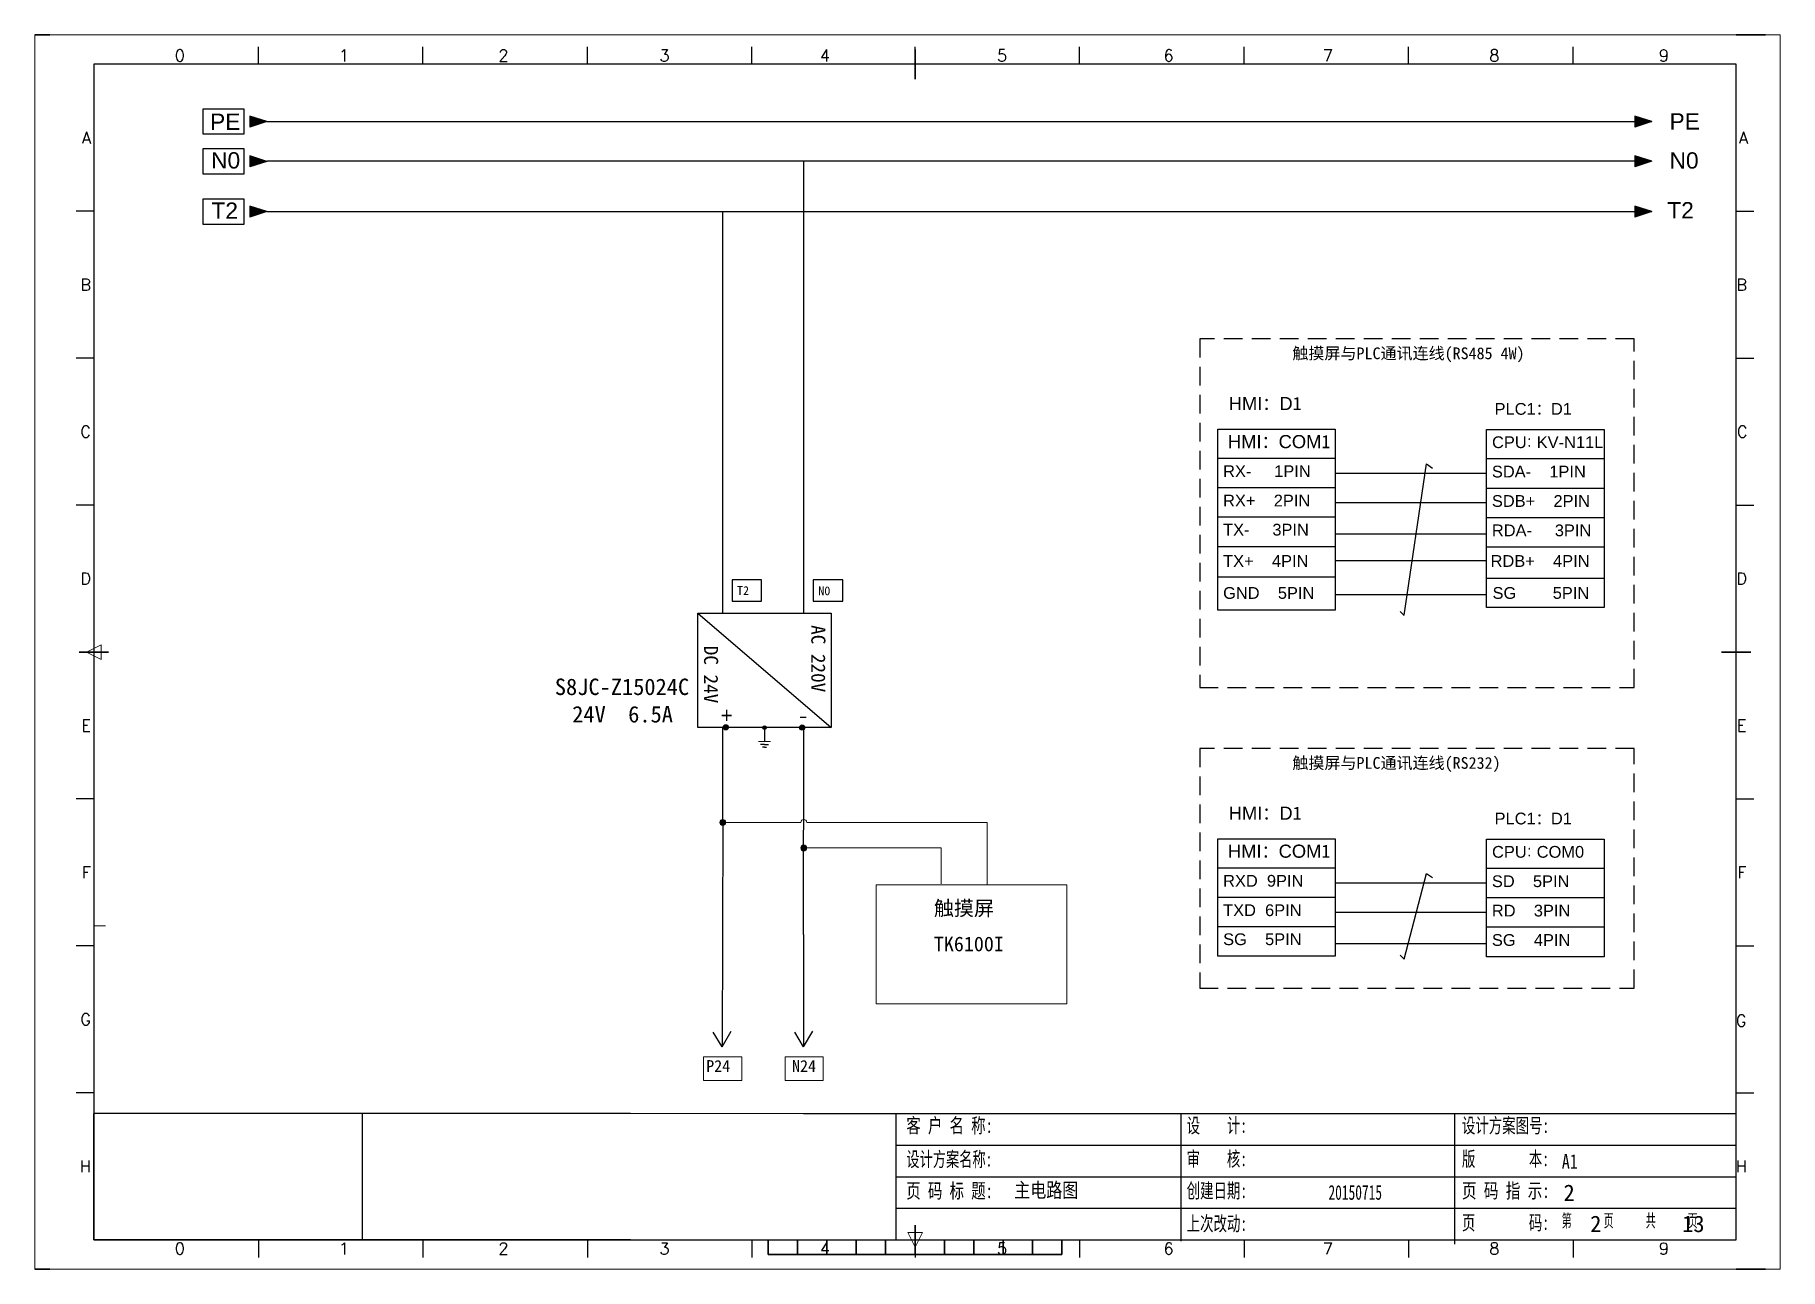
# Model space of a CAD drawing. Extents: x 2511 to 8703, y -745 to 3310.
# Drawn here: x 3161.2 to 3458.2, y 275.5 to 485.5 of the extents above; entities that cross this region are included whole.
import ezdxf
from ezdxf.enums import TextEntityAlignment as Align

# ---------------------------------------------------------------- set-up
doc = ezdxf.new("R2010")
doc.units = 0
doc.header["$MEASUREMENT"] = 0
doc.linetypes.add('HIDDEN2', pattern=[4.7625, 3.175, -1.5875])
for name, color, linetype in [('AE_BOR', 1, 'Continuous'), ('MISC', 2, 'Continuous'), ('SYMS', 7, 'Continuous')]:
    doc.layers.add(name, color=color, linetype=linetype)
doc.styles.add('Standard0.67', font='', dxfattribs={"width": 0.67})
doc.styles.add('Standard_0.8', font='', dxfattribs={"width": 0.8})
doc.styles.add('WD', font='romans.shx', dxfattribs={"bigfont": 'gbcbig.shx'})
doc.styles.add('样式 0', font='')
doc.styles.add('样式 8', font='arial.ttf')
doc.styles.get('Standard0.67').set_extended_font_data('FangSong_GB2312')
doc.styles.get('Standard_0.8').set_extended_font_data('FangSong_GB2312')
doc.styles.get('样式 0').set_extended_font_data('KaiTi_GB2312')

msp = doc.modelspace()

# ---------------------------------------------------------------- texts
at = {"char_height": 2.772, "attachment_point": 1, "style": '样式 8'}
for s, insert, width in [('N0', (3191.21, 465.54), 4.9667), ('N0', (3439.41, 465.52), 4.9667), ('T2', (3191.27, 456.98), 4.9667), ('T2', (3439.03, 457.05), 15.2743)]:
    msp.add_mtext(s, dxfattribs=dict(at, insert=insert, width=width))
at = {"linetype": 'ByBlock', "lineweight": -2, "char_height": 2, "width": 51.6823, "attachment_point": 1}
for s, insert in [('{\\fSimSun|b0|i0|c134|p2;触摸屏与\\fSimSun|b0|i0|c0|p2;PLC\\fSimSun|b0|i0|c134|p2;通讯连线(RS485 4W)}', (3375.23, 432.32)), ('{\\fSimSun|b0|i0|c134|p2;触摸屏与\\fSimSun|b0|i0|c0|p2;PLC\\fSimSun|b0|i0|c134|p2;通讯连线(RS232)}', (3375.23, 362.62))]:
    msp.add_mtext(s, dxfattribs=dict(at, insert=insert))
at = {"attachment_point": 1}
for s, insert, char_height, width in [('{\\fArial|b0|i0|c0|p32;HMI}：{\\fArial|b0|i0|c0|p32;D}1', (3364.39, 423.89), 2.2343, 17.9063), ('{\\fArial|b0|i0|c0|p32;PLC1}：{\\fArial|b0|i0|c0|p32;D1}', (3409.64, 422.86), 2, 21.184), ('{\\fArial|b0|i0|c0|p32;HMI}：{\\fArial|b0|i0|c0|p32;COM}1', (3364.26, 417.41), 2.2343, 17.9063), ('{\\fArial|b0|i0|c0|p32;CPU\\Fromans,gbcbig|c134;：\\fArial|b0|i0|c162|p32;KV-N11L}', (3409.21, 417.19), 2, 21.184), ('{\\fArial|b0|i0|c162|p32;\\H0.8951x;RX-\\fArial|b0|i0|c0|p32; \\fArial|b0|i0|c162|p32;   \\fArial|b0|i0|c0|p32; \\fArial|b0|i0|c162|p32;1\\fArial|b0|i0|c0|p32;PIN}', (3363.44, 412.26), 2.23427, 25.4947), ('{\\fArial|b0|i0|c162|p32;\\H0.8951x;SDA-\\fArial|b0|i0|c0|p32;    \\fArial|b0|i0|c162|p32;1\\fArial|b0|i0|c0|p32;PIN}', (3409.18, 412.19), 2.23427, 25.4947), ('{\\fArial|b0|i0|c162|p32;\\H0.8951x;RX+\\fArial|b0|i0|c0|p32;  \\fArial|b0|i0|c162|p32;  2\\fArial|b0|i0|c0|p32;PIN}', (3363.44, 407.26), 2.23427, 25.4947), ('{\\fArial|b0|i0|c162|p32;\\H0.8951x;SDB+\\fArial|b0|i0|c0|p32;    \\fArial|b0|i0|c162|p32;2\\fArial|b0|i0|c0|p32;PIN}', (3409.18, 407.19), 2.23427, 25.4947), ('{\\fArial|b0|i0|c162|p32;\\H0.8951x;TX-\\fArial|b0|i0|c0|p32;    \\fArial|b0|i0|c162|p32; 3\\fArial|b0|i0|c0|p32;PIN}', (3363.44, 402.31), 2.23427, 25.4947), ('{\\fArial|b0|i0|c162|p32;\\H0.8951x;RDA-\\fArial|b0|i0|c0|p32;   \\fArial|b0|i0|c162|p32; \\fArial|b0|i0|c0|p32; \\fArial|b0|i0|c162|p32;3\\fArial|b0|i0|c0|p32;PIN}', (3409.18, 402.19), 2.23427, 25.4947), ('{\\fArial|b0|i0|c162|p32;\\H0.8951x;TX+\\fArial|b0|i0|c0|p32;    \\fArial|b0|i0|c162|p32;4\\fArial|b0|i0|c0|p32;PIN}', (3363.44, 396.98), 2.23427, 25.4947), ('{\\fArial|b0|i0|c162|p32;\\H0.8951x;RDB+\\fArial|b0|i0|c0|p32;   \\fArial|b0|i0|c162|p32; 4\\fArial|b0|i0|c0|p32;PIN}', (3408.96, 396.98), 2.23427, 25.4947), ('{\\fArial|b0|i0|c162|p32;\\H0.8951x;GND\\fArial|b0|i0|c0|p32;    \\fArial|b0|i0|c162|p32;5\\fArial|b0|i0|c0|p32;PIN}', (3363.44, 391.54), 2.23427, 25.4947), ('{\\fArial|b0|i0|c162|p32;\\H0.8951x;SG\\fArial|b0|i0|c0|p32;   \\fArial|b0|i0|c162|p32;     5\\fArial|b0|i0|c0|p32;PIN}', (3409.29, 391.54), 2.23427, 25.4947), ('{\\fArial|b0|i0|c0|p32;HMI}：{\\fArial|b0|i0|c0|p32;D}1', (3364.39, 354.19), 2.2343, 17.9063), ('{\\fArial|b0|i0|c0|p32;PLC1}：{\\fArial|b0|i0|c0|p32;D1}', (3409.64, 353.16), 2, 21.184), ('{\\fArial|b0|i0|c0|p32;HMI}：{\\fArial|b0|i0|c0|p32;COM}1', (3364.26, 347.72), 2.2343, 17.9063), ('{\\fArial|b0|i0|c0|p32;CPU\\Fromans,gbcbig|c134;：\\fArial|b0|i0|c0|p32;COM\\fArial|b0|i0|c238|p32;0}', (3409.21, 347.49), 2, 21.184), ('{\\fArial|b0|i0|c0|p32;\\H0.8951x;RXD  \\fArial|b0|i0|c238|p32;9\\fArial|b0|i0|c0|p32;PIN}', (3363.44, 342.56), 2.2343, 25.4947), ('{\\fArial|b0|i0|c0|p32;\\H0.8951x;SD    \\fArial|b0|i0|c238|p32;5\\fArial|b0|i0|c0|p32;PIN}', (3409.18, 342.49), 2.2343, 25.4947), ('{\\fArial|b0|i0|c0|p32;\\H0.8951x;TXD  \\fArial|b0|i0|c238|p32;6\\fArial|b0|i0|c0|p32;PIN}', (3363.44, 337.56), 2.2343, 25.4947), ('{\\fArial|b0|i0|c0|p32;\\H0.8951x;R\\fArial|b0|i0|c238|p32;D\\fArial|b0|i0|c0|p32;    3PIN}', (3409.18, 337.49), 2.2343, 25.4947), ('{\\fArial|b0|i0|c0|p32;\\H0.8951x;SG    5PIN}', (3363.44, 332.62), 2.2343, 25.4947), ('{\\fArial|b0|i0|c238|p32;\\H0.8951x;S\\fArial|b0|i0|c0|p32;G    \\fArial|b0|i0|c238|p32;4\\fArial|b0|i0|c0|p32;PIN}', (3409.18, 332.49), 2.23427, 25.4947)]:
    msp.add_mtext(s, dxfattribs=dict(at, insert=insert, char_height=char_height, width=width))
at = {"lineweight": -3, "char_height": 2.4, "attachment_point": 1, "rotation": 270}
for s, insert, width in [('{\\fNSimSun|b0|i0|c134|p49;AC 220V}', (3295.76, 385.07), 25.5351), ('{\\fNSimSun|b0|i0|c134|p49;DC 24V}', (3277.5, 381.56), 28.648)]:
    msp.add_mtext(s, dxfattribs=dict(at, insert=insert, width=width))
at = {"color": 0, "ltscale": 2, "insert": (3249.71, 375.97), "char_height": 2.8, "width": 23.5573, "attachment_point": 1}
msp.add_mtext('{\\fSimSun|b0|i0|c134|p2;S8JC-Z15024C\\P\\pi2.9587;24V  6.5A}', dxfattribs=at)
at = {"lineweight": 0, "char_height": 2.5, "width": 16.9085, "attachment_point": 1}
for s, insert in [('{\\fSimSun|b0|i0|c134|p2;触摸屏}', (3314.22, 338.15)), ('{\\fSimSun|b0|i0|c134|p2;TK6100I}', (3314.22, 332.07))]:
    msp.add_mtext(s, dxfattribs=dict(at, insert=insert))
at = {"color": 0, "ltscale": 2, "char_height": 2.5, "attachment_point": 1}
for s, insert, width, style in [('{\\fSimSun|b0|i0|c134|p2;\\W0.72;客 户 名 称:}', (3309.53, 301.17), 16.2477, 'Standard0.67'), ('{\\fSimSun|b0|i0|c134|p2;设    计:}', (3357.24, 301.17), 12.0312, 'Standard0.67'), ('{\\fSimSun|b0|i0|c134|p2;设计方案图号:}', (3404.08, 301.17), 15.1644, 'Standard0.67'), ('{\\fSimSun|b0|i0|c134|p2;\\W0.66;设计方案名称:}', (3309.53, 295.44), 15.1234, 'Standard0.67'), ('{\\fSimSun|b0|i0|c134|p2;审    核:}', (3357.24, 295.5), 12.0312, 'Standard0.67'), ('{\\fSimSun|b0|i0|c134|p2;版        本:}', (3404.08, 295.5), 16.8498, 'Standard0.67'), ('{\\fSimSun|b0|i0|c134|p2;A1}', (3421.08, 295.06), 33.9078, 'Standard_0.8'), ('{\\fSimSun|b0|i0|c134|p2;\\W0.72;页 码 标 题:}', (3309.53, 290.07), 15.1234, 'Standard0.67'), ('{\\fSimSun|b0|i0|c134|p2;创建日期:}', (3357.24, 290.09), 12.0312, 'Standard0.67'), ('{\\fSimSun|b0|i0|c134|p2;20150715}', (3381.37, 289.79), 12.0312, 'Standard0.67'), ('{\\fSimSun|b0|i0|c134|p2;\\W0.73;页 码 指 示:}', (3404.08, 290.09), 16.1995, 'Standard0.67'), ('{\\Fromans,gbcbig|c134;第}    {\\Fromans,gbcbig|c134;页}    {\\Fromans,gbcbig|c134;共}    {\\Fromans,gbcbig|c134;页}', (3421.07, 284.9), 33.9078, 'Standard_0.8'), ('{\\fSimSun|b0|i0|c134|p2;上次改动:}', (3357.24, 284.5), 12.0312, 'Standard0.67'), ('{\\fSimSun|b0|i0|c134|p2;页        码:}', (3404.08, 284.65), 15.7258, 'Standard0.67')]:
    msp.add_mtext(s, dxfattribs=dict(at, insert=insert, width=width, style=style))
at = {"layer": 'MISC', "char_height": 2.772, "width": 4.9667, "attachment_point": 1, "style": '样式 8'}
for insert in [(3191.04, 472.1), (3439.41, 472.17)]:
    msp.add_mtext('PE', dxfattribs=dict(at, insert=insert))
at = {"layer": 'MISC', "color": 0, "attachment_point": 1}
for s, insert, char_height, width, style in [('T2', (3280.72, 391.7), 1.5, 5.0168, '样式 0'), ('N0', (3294.55, 391.65), 1.5, 5.0168, '样式 0'), ('\\pi1.9946;{\\fNSimSun|b0|i0|c134|p49;+}', (3276.01, 371.1), 2.8, 5.6847, '样式 0'), ('\\pi1.979;{\\fNSimSun|b0|i0|c134|p49;-}', (3289.02, 371.1), 2.8, 5.6847, '样式 0'), ('{\\fNSimSun|b0|i0|c134|p49;P24}', (3275.47, 311.05), 2, 5.0168, '样式 0'), ('\\pi0.7207;{\\fNSimSun|b0|i0|c134|p49;N24}', (3289.36, 311.05), 2, 5.7048, '样式 0'), ('{\\fSimSun|b0|i0|c134|p2;主电路图}', (3327.89, 290.18), 2.5, 24.1794, 'Standard_0.8'), ('2', (3421.37, 289.88), 2.8, 3.07, '样式 0'), ('2', (3425.91, 284.59), 2.8, 3.07, '样式 0'), ('13', (3441.56, 284.59), 2.8, 3.07, '样式 0')]:
    msp.add_mtext(s, dxfattribs=dict(at, insert=insert, char_height=char_height, width=width, style=style))

# ---------------------------------------------------------------- blocks, each defined once
blk = doc.blocks.new('WDDOT')
blk.add_hatch(color=256).paths.add_polyline_path([(0.5, 0, 1), (-0.5, 0, 1)])
blk.add_circle((0, 0), 0.5)
blk = doc.blocks.new('gb_a2_a')
for p, q in [((584, 410), (25, 410)), ((25, 410), (25, 10)), ((584, 10), (584, 410)), ((25, 10), (584, 10))]:
    blk.add_line(p, q)
at = {"lineweight": 9, "ltscale": 0.1}
blk.add_line((25, 116.86), (29, 116.86), dxfattribs=at)
at = {"layer": 'AE_BOR', "lineweight": 30}
for p, q in [((10, 420), (4.93, 420)), ((594, 420), (584, 420)), ((4.93, 0), (10, 0)), ((594, 0), (584, 0))]:
    blk.add_line(p, q, dxfattribs=at)
at = {"layer": 'AE_BOR', "color": 1, "lineweight": 15}
for p, q in [((4.93, 420), (598.93, 420)), ((4.93, 0), (4.93, 420)), ((598.93, 420), (598.93, 0)), ((22.5, 210), (27.5, 212.5)), ((27.5, 207.5), (22.5, 210)), ((27.5, 212.5), (27.5, 207.5)), ((304.5, 7.5), (302, 12.5)), ((302, 12.5), (307, 12.5)), ((307, 12.5), (304.5, 7.5)), ((598.93, 0), (4.93, 0))]:
    blk.add_line(p, q, dxfattribs=at)
at = {"layer": 'AE_BOR'}
for p, q in [((81, 410), (81, 416)), ((137, 410), (137, 416)), ((193, 410), (193, 416)), ((249, 410), (249, 416)), ((304.5, 410), (304.5, 416)), ((360.5, 410), (360.5, 416)), ((416.5, 410), (416.5, 416)), ((472.5, 410), (472.5, 416)), ((528.5, 410), (528.5, 416)), ((25, 360), (19, 360)), ((584, 360), (590, 360)), ((25, 310), (19, 310)), ((584, 310), (590, 310)), ((25, 260), (19, 260)), ((584, 260), (590, 260)), ((25, 160), (19, 160)), ((584, 160), (590, 160)), ((25, 110), (19, 110)), ((584, 110), (590, 110)), ((25, 60), (19, 60)), ((584, 60), (590, 60)), ((81, 10), (81, 4)), ((137, 10), (137, 4)), ((193, 10), (193, 4)), ((249, 10), (249, 4)), ((304.5, 10), (304.5, 4)), ((360.5, 10), (360.5, 4)), ((416.5, 10), (416.5, 4)), ((472.5, 10), (472.5, 4)), ((528.5, 10), (528.5, 4))]:
    blk.add_line(p, q, dxfattribs=at)
at = {"layer": 'AE_BOR', "color": 2, "lineweight": 30}
for p, q in [((304.5, 405), (304.5, 415)), ((20, 210), (30, 210)), ((579, 210), (589, 210)), ((304.5, 10), (304.5, 15)), ((304.5, 15), (304.5, 5)), ((254.5, 5), (254.5, 10)), ((264.5, 5), (264.5, 10)), ((274.5, 5), (274.5, 10)), ((284.5, 5), (284.5, 10)), ((294.5, 5), (294.5, 10)), ((304.5, 10), (304.5, 5)), ((314.5, 5), (314.5, 10)), ((324.5, 5), (324.5, 10)), ((334.5, 5), (334.5, 10)), ((344.5, 5), (344.5, 10)), ((354.5, 5), (354.5, 10)), ((254.5, 5), (354.5, 5))]:
    blk.add_line(p, q, dxfattribs=at)
at = {"layer": 'AE_BOR', "style": 'WD'}
for s, p in [('0', (54.27, 411)), ('1', (110.12, 411)), ('2', (164.42, 411)), ('3', (219.22, 411)), ('4', (273.82, 411)), ('5', (334.12, 411)), ('6', (390.81, 411)), ('7', (445.01, 411)), ('8', (501.67, 411)), ('9', (559.4, 411)), ('0', (54.27, 5)), ('1', (110.12, 5)), ('2', (164.42, 5)), ('3', (219.22, 5)), ('4', (273.82, 5)), ('5', (334.12, 5)), ('6', (390.81, 5)), ('7', (445.01, 5)), ('8', (501.67, 5)), ('9', (559.4, 5))]:
    blk.add_text(s, height=4, dxfattribs=at).set_placement(p, align=Align.CENTER)
for s, p in [('A', (24, 385)), ('A', (588.05, 385)), ('B', (24, 335)), ('B', (587.67, 335)), ('C', (24, 285)), ('C', (587.86, 285)), ('D', (24, 235)), ('D', (587.67, 235)), ('E', (24, 185)), ('E', (587.48, 185)), ('F', (24, 135)), ('F', (587.48, 135)), ('F', (587.48, 135)), ('G', (24, 85)), ('G', (587.48, 84.56)), ('H', (24, 35)), ('H', (587.67, 35))]:
    blk.add_text(s, height=4, dxfattribs=at).set_placement(p, align=Align.MIDDLE_RIGHT)

# ---------------------------------------------------------------- hatches: boundary and pattern name
for points in [[(3200.71, 463.98), (3197.79, 464.92), (3197.79, 463.05)], [(3436.41, 463.99), (3433.5, 464.92), (3433.5, 463.05)], [(3200.71, 455.42), (3197.79, 456.35), (3197.79, 454.48)], [(3436.41, 455.42), (3433.5, 456.36), (3433.5, 454.49)]]:
    msp.add_hatch(color=256).paths.add_polyline_path(points)
h = msp.add_hatch(color=256)
edge = h.paths.add_edge_path()
edge.add_arc((3278.8, 367.67), 0.315, 0, 360)
h = msp.add_hatch(color=256)
edge = h.paths.add_edge_path()
edge.add_arc((3285.39, 367.64), 0.315, 0, 360)
h = msp.add_hatch(color=256)
edge = h.paths.add_edge_path()
edge.add_arc((3291.82, 367.64), 0.315, 0, 360)
at = {"lineweight": 0}
h = msp.add_hatch(color=256, dxfattribs=at)
edge = h.paths.add_edge_path()
edge.add_arc((3278.28, 351.5), 0.5, 0, 360)
h = msp.add_hatch(color=256, dxfattribs=at)
edge = h.paths.add_edge_path()
edge.add_arc((3292.07, 347.15), 0.5, 0, 360)
at = {"layer": 'MISC'}
for points in [[(3200.71, 470.75), (3197.79, 471.68), (3197.79, 469.81)], [(3436.41, 470.75), (3433.5, 471.69), (3433.5, 469.82)]]:
    msp.add_hatch(color=256, dxfattribs=at).paths.add_polyline_path(points)

# ---------------------------------------------------------------- linework, layer by layer
for p, q in [((3200.71, 463.98), (3197.79, 464.92)), ((3197.79, 464.92), (3197.79, 463.05)), ((3200.71, 463.98), (3197.79, 463.05)), ((3436.41, 463.99), (3433.5, 464.92)), ((3433.5, 464.92), (3433.5, 463.05)), ((3436.41, 463.99), (3433.5, 463.05)), ((3200.71, 455.42), (3197.79, 456.35)), ((3197.79, 456.35), (3197.79, 454.48)), ((3200.71, 455.42), (3197.79, 454.48)), ((3200.71, 455.42), (3436.41, 455.42)), ((3436.41, 455.42), (3433.5, 456.36)), ((3433.5, 456.36), (3433.5, 454.49)), ((3436.41, 455.42), (3433.5, 454.49)), ((3362.53, 418.41), (3382.53, 418.41)), ((3362.53, 387.64), (3362.53, 418.41)), ((3382.53, 418.41), (3382.53, 387.64)), ((3408.28, 388.05), (3408.28, 418.34)), ((3408.28, 418.34), (3428.28, 418.34)), ((3428.28, 418.34), (3428.28, 388.05)), ((3382.53, 413.41), (3362.53, 413.41)), ((3428.28, 413.34), (3408.28, 413.34)), ((3382.53, 410.91), (3408.28, 410.91)), ((3394.26, 386.78), (3398.05, 412.5)), ((3398.05, 412.5), (3399.06, 411.79)), ((3382.53, 408.41), (3362.53, 408.41)), ((3428.28, 408.34), (3408.28, 408.34)), ((3382.53, 405.91), (3408.28, 405.91)), ((3382.53, 403.41), (3362.53, 403.41)), ((3428.28, 403.34), (3408.28, 403.34)), ((3382.53, 398.41), (3362.53, 398.41)), ((3382.53, 400.59), (3408.28, 400.59)), ((3428.28, 398.34), (3408.28, 398.34)), ((3382.53, 396.09), (3408.28, 396.09)), ((3382.53, 393.2), (3362.53, 393.2)), ((3428.28, 393.02), (3408.28, 393.02)), ((3382.53, 390.29), (3408.28, 390.29)), ((3274.06, 387.12), (3296.71, 367.64)), ((3382.53, 387.64), (3362.53, 387.64)), ((3393.55, 387.39), (3394.26, 386.69)), ((3428.28, 388.05), (3408.28, 388.05)), ((3285.39, 367.64), (3285.39, 365.25)), ((3285.39, 364.73), (3284.72, 364.73)), ((3285.39, 364.32), (3285.05, 364.32)), ((3285.39, 364.73), (3286.05, 364.73)), ((3285.39, 364.32), (3285.73, 364.32)), ((3362.53, 348.72), (3382.53, 348.72)), ((3362.53, 328.72), (3362.53, 348.72)), ((3382.53, 348.72), (3382.53, 328.72)), ((3408.28, 328.65), (3408.28, 348.65)), ((3408.28, 348.65), (3428.28, 348.65)), ((3428.28, 348.65), (3428.28, 328.65)), ((3382.53, 343.72), (3362.53, 343.72)), ((3394.26, 328.23), (3398.05, 342.81)), ((3398.05, 342.81), (3399.06, 342.1)), ((3428.28, 343.65), (3408.28, 343.65)), ((3382.53, 338.72), (3362.53, 338.72)), ((3382.53, 341.22), (3408.28, 341.22)), ((3428.28, 338.65), (3408.28, 338.65)), ((3382.53, 336.22), (3408.28, 336.22)), ((3382.53, 333.72), (3362.53, 333.72)), ((3428.28, 333.65), (3408.28, 333.65)), ((3382.53, 330.89), (3408.28, 330.89)), ((3382.53, 328.72), (3362.53, 328.72)), ((3393.55, 328.93), (3394.26, 328.23)), ((3428.28, 328.65), (3408.28, 328.65)), ((3278.17, 313.32), (3276.66, 315.83)), ((3278.17, 313.32), (3279.72, 315.99)), ((3292.05, 313.31), (3290.54, 315.82)), ((3292.05, 313.31), (3293.6, 315.98)), ((3307.73, 296.58), (3351.98, 296.58)), ((3351.98, 296.58), (3420.76, 296.58)), ((3420.76, 296.58), (3450.76, 296.58)), ((3307.73, 291.22), (3351.98, 291.22)), ((3351.98, 291.22), (3420.76, 291.22)), ((3420.76, 291.22), (3450.76, 291.22)), ((3307.73, 285.86), (3351.98, 285.86)), ((3351.98, 285.86), (3420.76, 285.86)), ((3292.03, 280.49), (3351.98, 280.49)), ((3292.03, 280.49), (3351.98, 280.49)), ((3351.98, 280.49), (3420.76, 280.49))]:
    msp.add_line(p, q)
at = {"color": 0}
for p, q in [((3436.41, 463.99), (3200.71, 463.99)), ((3278.28, 351.89), (3278.17, 313.32)), ((3292.05, 332.4), (3292.05, 313.31)), ((3216.91, 301.94), (3216.91, 280.49))]:
    msp.add_line(p, q, dxfattribs=at)
at = {"color": 0, "ltscale": 2}
for p, q in [((3292.11, 387.12), (3292.11, 463.99)), ((3278.28, 427.61), (3278.28, 455.42)), ((3278.28, 387.12), (3278.28, 427.61)), ((3278.28, 351.89), (3278.28, 367.64)), ((3292.05, 332.4), (3292.11, 367.97)), ((3171.26, 280.49), (3171.26, 301.94)), ((3262.57, 301.94), (3171.26, 301.94)), ((3292.03, 301.94), (3450.76, 301.94)), ((3307.73, 301.94), (3307.73, 280.49)), ((3356.29, 280.23), (3356.29, 301.94)), ((3402.87, 279.74), (3402.87, 301.94)), ((3450.76, 280.49), (3450.76, 301.94)), ((3420.76, 285.86), (3450.76, 285.86)), ((3262.57, 280.49), (3171.26, 280.49)), ((3420.76, 280.49), (3450.76, 280.49))]:
    msp.add_line(p, q, dxfattribs=at)
at = {"lineweight": 0}
for p, q in [((3285.39, 365.25), (3284.39, 365.25)), ((3285.39, 365.25), (3286.39, 365.25)), ((3291.58, 351.5), (3278.28, 351.5)), ((3323.27, 351.5), (3292.58, 351.5)), ((3323.27, 340.93), (3323.27, 351.5)), ((3315.43, 347.15), (3292.07, 347.15)), ((3315.43, 341.06), (3315.43, 347.15))]:
    msp.add_line(p, q, dxfattribs=at)
at = {"lineweight": 9, "ltscale": 0.1}
for p, q in [((3262.57, 301.94), (3292.03, 301.94)), ((3351.53, 301.92), (3380.99, 301.92)), ((3262.57, 280.49), (3292.03, 280.49)), ((3290.67, 280.49), (3290.67, 280.49)), ((3290.67, 280.49), (3290.67, 280.49))]:
    msp.add_line(p, q, dxfattribs=at)
at = {"color": 1, "lineweight": -3}
for points in [[(3189.84, 472.93), (3196.79, 472.93), (3196.79, 468.58), (3189.84, 468.58)], [(3189.84, 466.16), (3196.79, 466.16), (3196.79, 461.81), (3189.84, 461.81)], [(3189.84, 457.6), (3196.79, 457.6), (3196.79, 453.24), (3189.84, 453.24)]]:
    msp.add_lwpolyline(points, close=True, dxfattribs=at)
at = {"linetype": 'HIDDEN2', "lineweight": -2}
for points in [[(3359.45, 433.78), (3359.45, 374.45), (3433.41, 374.45), (3433.41, 433.78)], [(3359.45, 364.08), (3359.45, 323.32), (3433.41, 323.32), (3433.41, 364.08)]]:
    msp.add_lwpolyline(points, close=True, dxfattribs=at)
at = {"color": 1, "ltscale": 2}
for points in [[(3284.89, 392.76), (3279.87, 392.76), (3279.87, 389.15), (3284.89, 389.15)], [(3298.72, 392.76), (3293.7, 392.76), (3293.7, 389.15), (3298.72, 389.15)]]:
    msp.add_lwpolyline(points, close=True, dxfattribs=at)
msp.add_lwpolyline([(3274.06, 387.12), (3296.71, 387.12), (3296.71, 367.64), (3274.06, 367.64)], close=True)
at = {"lineweight": 0}
msp.add_lwpolyline([(3304.4, 340.9), (3336.85, 340.9), (3336.85, 320.65), (3304.4, 320.65)], close=True, dxfattribs=at)
at = {"color": 1, "lineweight": 0}
for points in [[(3275.02, 311.61), (3281.52, 311.61), (3281.52, 307.61), (3275.02, 307.61)], [(3288.9, 311.61), (3295.4, 311.61), (3295.4, 307.61), (3288.9, 307.61)]]:
    msp.add_lwpolyline(points, close=True, dxfattribs=at)
for centre, radius in [((3278.8, 367.67), 0.44), ((3278.8, 367.67), 0.315), ((3285.39, 367.64), 0.315), ((3291.82, 367.64), 0.44), ((3291.82, 367.64), 0.315)]:
    msp.add_circle(centre, radius)
at = {"lineweight": 0}
for centre in [(3278.28, 351.5), (3292.07, 347.15)]:
    msp.add_circle(centre, 0.5, dxfattribs=at)
msp.add_arc((3292.08, 351.5), 0.5, 0, 180, dxfattribs=at)
at = {"layer": 'MISC'}
for p, q in [((3200.71, 470.75), (3197.79, 471.68)), ((3197.79, 471.68), (3197.79, 469.81)), ((3200.71, 470.75), (3197.79, 469.81)), ((3200.71, 470.75), (3436.41, 470.75)), ((3436.41, 470.75), (3433.5, 471.69)), ((3433.5, 471.69), (3433.5, 469.82)), ((3436.41, 470.75), (3433.5, 469.82)), ((3285.59, 367.64), (3285.59, 367.64))]:
    msp.add_line(p, q, dxfattribs=at)

# ---------------------------------------------------------------- block references
at = {"xscale": 0.5, "yscale": 0.5, "zscale": 0.5}
msp.add_blockref('gb_a2_a', (3158.76, 275.49), dxfattribs=at)
at = {"layer": 'SYMS', "lineweight": -3, "xscale": 0.3999999999999773, "yscale": 0.3999999999999773, "zscale": 0.3999999999999773}
for p in [(3278.8, 367.67), (3285.39, 367.64), (3285.39, 367.64), (3291.82, 367.64)]:
    msp.add_blockref('WDDOT', p, dxfattribs=at)

msp.set_redraw_order([(e.dxf.handle, doc.entitydb.next_handle()) for e in msp.query("TEXT MTEXT ATTDEF DIMENSION ARC_DIMENSION")])  # texts and dimensions are drawn at this point

doc.saveas('drawing.dxf')
